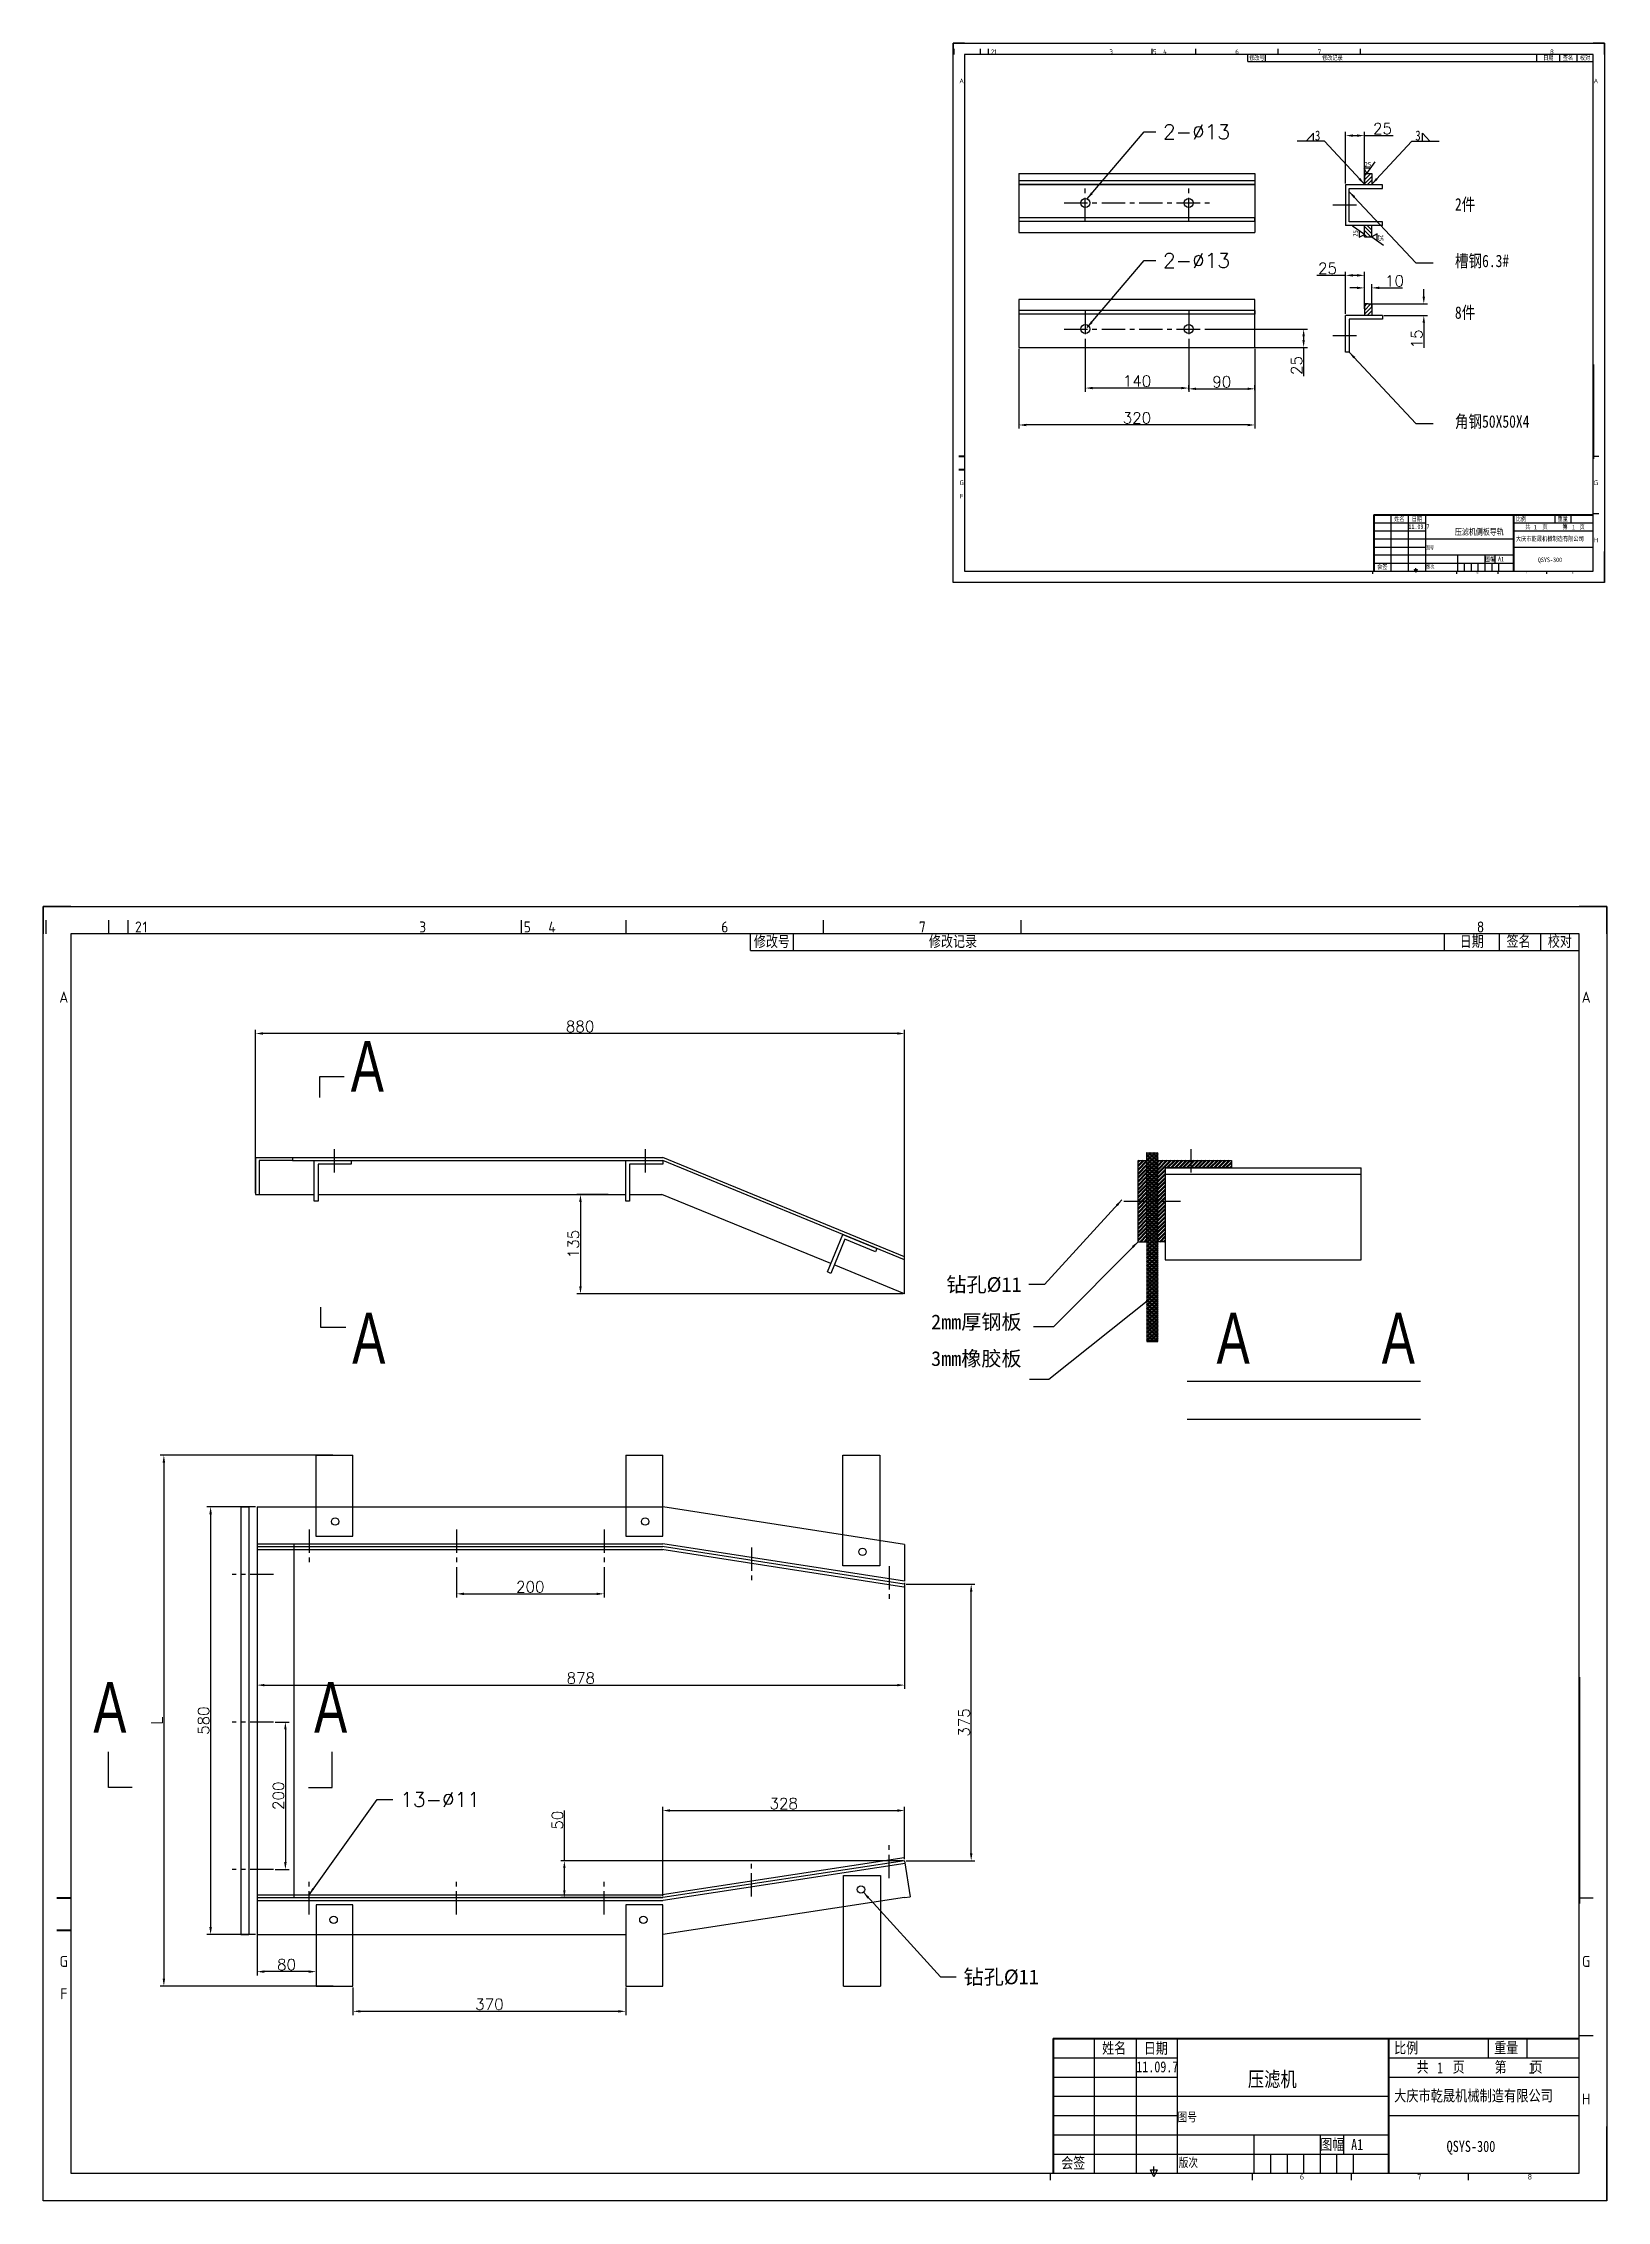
# Model space of a CAD drawing. Header units: inches. Extents: x -166203 to -65610, y -6981 to 11093.
# Drawn here: x -93987 to -91868, y -2690 to 236 of the extents above; entities that cross this region are included whole.
import ezdxf
from ezdxf.enums import TextEntityAlignment as Align

# ---------------------------------------------------------------- set-up
doc = ezdxf.new("R2010")
doc.units = ezdxf.units.IN
doc.header["$MEASUREMENT"] = 0
doc.linetypes.add('CENTERX2', pattern=[101.6, 63.5, -12.7, 12.7, -12.7])
doc.layers.get('0').update_dxf_attribs({"lineweight": 25})
doc.layers.get('Defpoints').update_dxf_attribs({"color": 5})
doc.layers.add('BODY', color=4, linetype='Continuous', lineweight=50)
doc.layers.add('图层2', color=3, linetype='Continuous', lineweight=40)
doc.layers.add('FRAME035', color=2, linetype='Continuous')
doc.layers.add('中心线', color=1, linetype='CENTERX2')
doc.styles.add('ISOCP', font='isocp.shx')
doc.styles.get("Standard").update_dxf_attribs({"font": 'txt.shx', "bigfont": 'whgtxt.shx'})
doc.styles.add('STYLE1', font='SIMFANG.TTF', dxfattribs={"width": 0.8, "height": 4})
doc.styles.add('宋体', font='txt.shx', dxfattribs={"width": 0.7, "bigfont": 'whgtxt.shx'})
doc.dimstyles.get("Standard").update_dxf_attribs({"dimtxt": 15, "dimasz": 10, "dimexe": 5, "dimexo": 2, "dimgap": 2, "dimtad": 1, "dimdec": 0, "dimzin": 0, "dimdsep": 46, "dimtxsty": 'Standard', "dimcen": 0.09, "dimclrd": 4, "dimclre": 4, "dimclrt": 4, "dimadec": 1, "dimazin": 0, "dimtfac": 1, "dimtdec": 0, "dimtofl": 0, "dimtmove": 0, "dimatfit": 3, "dimfxl": 0, "dimtolj": 1, "dimtzin": 0, "dimarcsym": 0})

msp = doc.modelspace()

# ---------------------------------------------------------------- texts
at = {"color": 3, "linetype": 'Continuous', "style": 'ISOCP'}
for s, height, p in [('2', 6.22, (-92700.1, 224.7)), ('1', 6.22, (-92696.4, 224.7)), ('3', 6.22, (-92539.6, 224.7)), ('5', 6.22, (-92480.5, 224.7)), ('4', 6.22, (-92466.5, 224.7)), ('6', 6.22, (-92368.9, 224.7)), ('7', 6.22, (-92257.3, 224.7)), ('8', 6.22, (-91942, 224.7)), ('A', 6.22, (-92742.3, 185)), ('A', 6.22, (-91882.4, 185)), ('G', 6.22, (-91882.4, -359.9)), ('H', 6.22, (-91882.4, -437.6)), ('6', 3.11, (-92042.9, -481.6)), ('7', 3.11, (-91976.7, -481.6)), ('8', 3.11, (-91914.1, -481.6)), ('2', 14.9, (-93858.3, -962.3)), ('1', 14.9, (-93849.2, -962.3)), ('3', 14.9, (-93472.9, -962.3)), ('5', 14.9, (-93331.1, -962.3)), ('4', 14.9, (-93297.5, -962.3)), ('6', 14.9, (-93063.3, -962.3)), ('7', 14.9, (-92795.5, -962.3)), ('8', 14.9, (-92038.8, -962.3)), ('A', 14.9, (-93959.4, -1057.5)), ('A', 14.9, (-91895.6, -1057.5)), ('G', 14.9, (-91895.6, -2365.2)), ('H', 14.9, (-91895.6, -2551.8)), ('6', 7.46, (-92280.9, -2657.3)), ('7', 7.46, (-92121.9, -2657.3)), ('8', 7.46, (-91971.9, -2657.3))]:
    msp.add_text(s, height=height, dxfattribs=at).set_placement(p, align=Align.MIDDLE)
at = {"color": 3, "linetype": 'Continuous', "style": 'STYLE1', "width": 0.8}
for s, height, p in [('修改号', 6.22, (-92352.5, 213.4)), ('修改记录', 6.22, (-92253.6, 213.4)), ('日期', 6.22, (-91953.8, 213.4)), ('签名', 6.22, (-91927.3, 213.5)), ('校对', 6.22, (-91904, 213.5)), ('3', 13.5, (-92263.3, 104.3)), ('3', 13.5, (-92127.3, 104.3)), ('25', 6.74, (-92196, 68.5)), ('2件', 16.86, (-92073.5, 9.3)), ('槽钢6.3#', 16.86, (-92073.5, -67.4)), ('8件', 16.86, (-92073.5, -137.5)), ('角钢50X50X4', 16.86, (-92073.5, -285.2)), ('姓名', 6.22, (-92155.8, -411.9)), ('日期', 6.22, (-92132.2, -412)), ('比例', 6.22, (-91990.8, -411.8)), ('重量', 6.22, (-91934.3, -411.8)), ('11.09.7', 6.22, (-92136.5, -422.5)), ('压滤机侧板导轨', 8.43, (-92073.5, -430.6)), ('大庆市乾晟机械制造有限公司', 6.323, (-91990.9, -438.9)), ('1', 6.22, (-91966.6, -423.1)), ('1', 6.22, (-91914.9, -423.2)), ('图号', 4.98, (-92113.1, -450.3)), ('图幅', 6.22, (-92032.6, -466.4)), ('A1', 6.22, (-92015.1, -466.5)), ('QSYS-300', 6.32, (-91961.2, -467.5)), ('会签', 6.22, (-92178.9, -476.8)), ('版次', 4.98, (-92112.5, -476)), ('修改号', 14.93, (-93023.9, -989.3)), ('修改记录', 14.93, (-92786.6, -989.3)), ('日期', 14.93, (-92067, -989.3)), ('签名', 14.93, (-92003.5, -989)), ('校对', 14.93, (-91947.5, -989.1)), ('姓名', 14.93, (-92551.8, -2490.2)), ('日期', 14.93, (-92495.3, -2490.4)), ('比例', 14.93, (-92155.9, -2489.9)), ('重量', 14.93, (-92020.3, -2489.8)), ('11.09.7', 14.93, (-92505.4, -2515.6)), ('压滤机', 20.23, (-92354.2, -2535)), ('1', 14.9, (-92097.7, -2517)), ('1', 14.9, (-91973.7, -2517.3)), ('大庆市乾晟机械制造有限公司', 15.175, (-92156, -2554.9)), ('图号', 11.94, (-92449.4, -2582.2)), ('图幅', 14.93, (-92256.1, -2620.8)), ('会签', 14.93, (-92607.3, -2645.9)), ('版次', 11.94, (-92447.9, -2644)), ('A1', 14.93, (-92214.2, -2621.1)), ('QSYS-300', 15.17, (-92084.8, -2623.6))]:
    msp.add_text(s, height=height, dxfattribs=at).set_placement(p)
for rotation, p in [(90, (-92205.2, -26.1)), (270, (-92177.3, -23.3))]:
    msp.add_text('25', height=6.74, rotation=rotation, dxfattribs=at).set_placement(p)
at = {"color": 2, "linetype": 'Continuous', "style": 'STYLE1', "width": 0.8}
for height, p in [(6.221, (-91978.1, -422.6)), (14.93, (-92125.4, -2515.9))]:
    msp.add_text('共    页     第    页', height=height, dxfattribs=at).set_placement(p)
at = {"color": 4, "ltscale": 0.5, "char_height": 20}
for s, insert, width, attachment_point in [('\\A1;2-%%c13', (-92469.2, 126.1), 25, 1), ('\\A1;2-%%c13', (-92469.2, -48.5), 25, 1), ('{\\fSimSun|b0|i0|c134|p2;钻孔%%c11}', (-92661, -1437.2), 161.11, 3), ('{\\fSimSun|b0|i0|c134|p2;2mm厚钢板}', (-92661, -1487.9), 159.778, 3), ('{\\fSimSun|b0|i0|c134|p2;3mm橡胶板}', (-92661, -1537.6), 159.778, 3), ('\\A1;13-%%c11', (-93503.3, -2135.5), 25, 1), ('{\\fSimSun|b0|i0|c134|p2;钻孔%%c11}', (-92739.6, -2376.2), 112, 1)]:
    msp.add_mtext(s, dxfattribs=dict(at, insert=insert, width=width, attachment_point=attachment_point))
at = {"ltscale": 0.5, "char_height": 68.837, "width": 728.022, "style": '宋体'}
for insert, attachment_point in [((-93570.4, -1116.8), 1), ((-93568.4, -1554.4), 7), ((-92396.6, -1554.4), 7), ((-92172.7, -1554.4), 7), ((-93919.4, -2055.2), 7), ((-93575.2, -2055.2), 9)]:
    msp.add_mtext('{\\fArial|b0|i0|c0|p32;A}', dxfattribs=dict(at, insert=insert, attachment_point=attachment_point))
at = {"layer": '图层2', "color": 3, "linetype": 'Continuous', "style": 'ISOCP'}
for s, height, p in [('G', 6.22, (-92742.3, -359.9)), ('F', 6.22, (-92742.3, -378.1)), ('G', 14.9, (-93959.4, -2365.2)), ('F', 14.9, (-93959.4, -2409))]:
    msp.add_text(s, height=height, dxfattribs=at).set_placement(p, align=Align.MIDDLE)

# ---------------------------------------------------------------- blocks, each defined once
blk = doc.blocks.new('*D155')
at = {"color": 4, "lineweight": -2, "ltscale": 0.5}
for p, q in [((-92664.6, -178.4), (-92664.6, -286.5)), ((-92344.7, -178.4), (-92344.7, -286.5)), ((-92354.7, -281.5), (-92654.6, -281.5))]:
    blk.add_line(p, q, dxfattribs=at)
at = {"color": 4, "ltscale": 0.5}
for points in [[(-92654.6, -279.9), (-92654.6, -283.2), (-92664.6, -281.5)], [(-92354.7, -279.9), (-92354.7, -283.2), (-92344.7, -281.5)]]:
    blk.add_solid(points, dxfattribs=at)
at = {"layer": 'Defpoints', "color": 0, "ltscale": 0.5}
for p in [(-92664.6, -176.4), (-92344.7, -176.4), (-92664.6, -281.5)]:
    blk.add_point(p, dxfattribs=at)
at = {"color": 4, "ltscale": 0.5, "insert": (-92504.6, -272), "char_height": 15, "attachment_point": 5}
blk.add_mtext('\\A1;320', dxfattribs=at)
blk = doc.blocks.new('*D156')
at = {"color": 4, "lineweight": -2, "ltscale": 0.5}
for p, q in [((-92574.6, -170.4), (-92574.6, -236.4)), ((-92434.4, -170.4), (-92434.4, -236.4)), ((-92444.4, -231.4), (-92564.6, -231.4))]:
    blk.add_line(p, q, dxfattribs=at)
at = {"color": 4, "ltscale": 0.5}
for points in [[(-92564.6, -229.8), (-92564.6, -233.1), (-92574.6, -231.4)], [(-92444.4, -229.8), (-92444.4, -233.1), (-92434.4, -231.4)]]:
    blk.add_solid(points, dxfattribs=at)
at = {"layer": 'Defpoints', "color": 0, "ltscale": 0.5}
for p in [(-92574.6, -168.4), (-92434.4, -168.4), (-92574.6, -231.4)]:
    blk.add_point(p, dxfattribs=at)
at = {"color": 4, "ltscale": 0.5, "insert": (-92504.5, -221.9), "char_height": 15, "attachment_point": 5}
blk.add_mtext('\\A1;140', dxfattribs=at)
blk = doc.blocks.new('*D158')
at = {"color": 4, "lineweight": -2, "ltscale": 0.5}
for p, q in [((-92406.7, -151.4), (-92273.6, -151.4)), ((-92278.6, -161.4), (-92278.6, -166.4)), ((-92406.7, -176.4), (-92273.6, -176.4)), ((-92278.6, -176.4), (-92278.6, -215.4))]:
    blk.add_line(p, q, dxfattribs=at)
at = {"color": 4, "ltscale": 0.5}
for points in [[(-92280.3, -161.4), (-92277, -161.4), (-92278.6, -151.4)], [(-92280.3, -166.4), (-92277, -166.4), (-92278.6, -176.4)]]:
    blk.add_solid(points, dxfattribs=at)
at = {"layer": 'Defpoints', "color": 0, "ltscale": 0.5}
for p in [(-92408.7, -151.4), (-92408.7, -176.4), (-92278.6, -176.4)]:
    blk.add_point(p, dxfattribs=at)
at = {"color": 4, "ltscale": 0.5, "insert": (-92288.1, -200.9), "char_height": 15, "attachment_point": 5, "rotation": 90}
blk.add_mtext('\\A1;25', dxfattribs=at)
blk = doc.blocks.new('*D159')
at = {"color": 4, "lineweight": -2, "ltscale": 0.5}
for p, q in [((-92206.2, -95.6), (-92216.2, -95.6)), ((-92196.2, -120.7), (-92196.2, -90.6)), ((-92186.2, -120.7), (-92186.2, -90.6)), ((-92176.2, -95.6), (-92144.7, -95.6))]:
    blk.add_line(p, q, dxfattribs=at)
at = {"color": 4, "ltscale": 0.5}
for points in [[(-92206.2, -93.9), (-92206.2, -97.2), (-92196.2, -95.6)], [(-92176.2, -93.9), (-92176.2, -97.2), (-92186.2, -95.6)]]:
    blk.add_solid(points, dxfattribs=at)
at = {"layer": 'Defpoints', "color": 0, "ltscale": 0.5}
for p in [(-92186.2, -95.6), (-92196.2, -122.7), (-92186.2, -122.7)]:
    blk.add_point(p, dxfattribs=at)
at = {"color": 4, "ltscale": 0.5, "insert": (-92155.5, -86.1), "char_height": 15, "attachment_point": 5}
blk.add_mtext('\\A1;10', dxfattribs=at)
blk = doc.blocks.new('*D160')
at = {"color": 4, "lineweight": -2, "ltscale": 0.5}
for p, q in [((-92115.7, -107.4), (-92115.7, -97.4)), ((-92191.7, -117.4), (-92110.7, -117.4)), ((-92169.8, -132.9), (-92110.7, -132.9)), ((-92115.7, -142.9), (-92115.7, -176.9))]:
    blk.add_line(p, q, dxfattribs=at)
at = {"color": 4, "ltscale": 0.5}
for points in [[(-92117.4, -107.4), (-92114.1, -107.4), (-92115.7, -117.4)], [(-92117.4, -142.9), (-92114.1, -142.9), (-92115.7, -132.9)]]:
    blk.add_solid(points, dxfattribs=at)
at = {"layer": 'Defpoints', "color": 0, "ltscale": 0.5}
for p in [(-92193.7, -117.4), (-92171.8, -132.9), (-92115.7, -132.9)]:
    blk.add_point(p, dxfattribs=at)
at = {"color": 4, "ltscale": 0.5, "insert": (-92125.2, -164.9), "char_height": 15, "attachment_point": 5, "rotation": 90}
blk.add_mtext('\\A1;15', dxfattribs=at)
blk = doc.blocks.new('*D161')
at = {"color": 4, "lineweight": -2, "ltscale": 0.5}
for p, q in [((-92221.7, -78.6), (-92260.7, -78.6)), ((-92221.7, -130.9), (-92221.7, -73.6)), ((-92206.2, -78.6), (-92211.7, -78.6)), ((-92196.2, -124.1), (-92196.2, -73.6))]:
    blk.add_line(p, q, dxfattribs=at)
at = {"color": 4, "ltscale": 0.5}
for points in [[(-92211.7, -76.9), (-92211.7, -80.3), (-92221.7, -78.6)], [(-92206.2, -76.9), (-92206.2, -80.3), (-92196.2, -78.6)]]:
    blk.add_solid(points, dxfattribs=at)
at = {"layer": 'Defpoints', "color": 0, "ltscale": 0.5}
for p in [(-92221.7, -78.6), (-92221.7, -132.9), (-92196.2, -126.1)]:
    blk.add_point(p, dxfattribs=at)
at = {"color": 4, "ltscale": 0.5, "insert": (-92246.2, -69.1), "char_height": 15, "attachment_point": 5}
blk.add_mtext('\\A1;25', dxfattribs=at)
blk = doc.blocks.new('*D162')
at = {"color": 4, "lineweight": -2, "ltscale": 0.5}
for p, q in [((-92434.4, -234.4), (-92434.4, -227.5)), ((-92424.4, -232.5), (-92354.7, -232.5)), ((-92344.7, -234.4), (-92344.7, -227.5))]:
    blk.add_line(p, q, dxfattribs=at)
at = {"color": 4, "ltscale": 0.5}
for points in [[(-92424.4, -230.8), (-92424.4, -234.1), (-92434.4, -232.5)], [(-92354.7, -230.8), (-92354.7, -234.1), (-92344.7, -232.5)]]:
    blk.add_solid(points, dxfattribs=at)
at = {"layer": 'Defpoints', "color": 0, "ltscale": 0.5}
for p in [(-92344.7, -232.5), (-92434.4, -236.4), (-92344.7, -236.4)]:
    blk.add_point(p, dxfattribs=at)
at = {"color": 4, "ltscale": 0.5, "insert": (-92389.6, -223), "char_height": 15, "attachment_point": 5}
blk.add_mtext('\\A1;90', dxfattribs=at)
blk = doc.blocks.new('*D234')
at = {"color": 4, "lineweight": -2, "ltscale": 0.5}
for p, q in [((-93594.8, -1678.7), (-93828.8, -1678.7)), ((-93823.8, -1688.7), (-93823.8, -2388.7)), ((-93594.4, -2398.7), (-93828.8, -2398.7))]:
    blk.add_line(p, q, dxfattribs=at)
at = {"color": 4, "ltscale": 0.5}
for points in [[(-93825.4, -1688.7), (-93822.1, -1688.7), (-93823.8, -1678.7)], [(-93825.4, -2388.7), (-93822.1, -2388.7), (-93823.8, -2398.7)]]:
    blk.add_solid(points, dxfattribs=at)
at = {"layer": 'Defpoints', "color": 0, "ltscale": 0.5}
for p in [(-93592.8, -1678.7), (-93823.8, -2398.7), (-93592.4, -2398.7)]:
    blk.add_point(p, dxfattribs=at)
at = {"color": 4, "ltscale": 0.5, "insert": (-93833.3, -2038.7), "char_height": 15, "attachment_point": 5, "rotation": 90}
blk.add_mtext('\\A1;L', dxfattribs=at)
blk = doc.blocks.new('*D235')
at = {"color": 4, "lineweight": -2, "ltscale": 0.5}
for p, q in [((-93699.5, -1748.7), (-93765.4, -1748.7)), ((-93760.4, -1758.7), (-93760.4, -2318.7)), ((-93699.5, -2328.7), (-93765.4, -2328.7))]:
    blk.add_line(p, q, dxfattribs=at)
at = {"color": 4, "ltscale": 0.5}
for points in [[(-93762.1, -1758.7), (-93758.7, -1758.7), (-93760.4, -1748.7)], [(-93762.1, -2318.7), (-93758.7, -2318.7), (-93760.4, -2328.7)]]:
    blk.add_solid(points, dxfattribs=at)
at = {"layer": 'Defpoints', "color": 0, "ltscale": 0.5}
for p in [(-93697.5, -1748.7), (-93760.4, -2328.7), (-93697.5, -2328.7)]:
    blk.add_point(p, dxfattribs=at)
at = {"color": 4, "ltscale": 0.5, "insert": (-93769.9, -2038.7), "char_height": 15, "attachment_point": 5, "rotation": 90}
blk.add_mtext('\\A1;580', dxfattribs=at)
blk = doc.blocks.new('*D236')
at = {"color": 4, "lineweight": -2, "ltscale": 0.5}
for p, q in [((-93697.5, -2310.2), (-93697.5, -2384.1)), ((-93617.4, -2310.2), (-93617.4, -2384.1)), ((-93627.4, -2379.1), (-93687.5, -2379.1))]:
    blk.add_line(p, q, dxfattribs=at)
at = {"color": 4, "ltscale": 0.5}
for points in [[(-93687.5, -2377.4), (-93687.5, -2380.8), (-93697.5, -2379.1)], [(-93627.4, -2377.4), (-93627.4, -2380.8), (-93617.4, -2379.1)]]:
    blk.add_solid(points, dxfattribs=at)
at = {"layer": 'Defpoints', "color": 0, "ltscale": 0.5}
for p in [(-93697.5, -2308.2), (-93617.4, -2308.2), (-93697.5, -2379.1)]:
    blk.add_point(p, dxfattribs=at)
at = {"color": 4, "ltscale": 0.5, "insert": (-93657.5, -2369.6), "char_height": 15, "attachment_point": 5}
blk.add_mtext('\\A1;80', dxfattribs=at)
blk = doc.blocks.new('*D237')
at = {"color": 4, "lineweight": -2, "ltscale": 0.5}
for p, q in [((-93567.4, -2400.7), (-93567.4, -2437.9)), ((-93197.5, -2400.7), (-93197.5, -2437.9)), ((-93557.4, -2432.9), (-93207.5, -2432.9))]:
    blk.add_line(p, q, dxfattribs=at)
at = {"color": 4, "ltscale": 0.5}
for points in [[(-93557.4, -2431.3), (-93557.4, -2434.6), (-93567.4, -2432.9)], [(-93207.5, -2431.3), (-93207.5, -2434.6), (-93197.5, -2432.9)]]:
    blk.add_solid(points, dxfattribs=at)
at = {"layer": 'Defpoints', "color": 0, "ltscale": 0.5}
for p in [(-93567.4, -2398.7), (-93197.5, -2398.7), (-93197.5, -2432.9)]:
    blk.add_point(p, dxfattribs=at)
at = {"color": 4, "ltscale": 0.5, "insert": (-93382.5, -2423.4), "char_height": 15, "attachment_point": 5}
blk.add_mtext('\\A1;370', dxfattribs=at)
blk = doc.blocks.new('*D238')
at = {"color": 4, "lineweight": -2, "ltscale": 0.5}
for p, q in [((-93147.5, -2276.7), (-93147.5, -2155.6)), ((-93137.5, -2160.6), (-92829.5, -2160.6)), ((-92819.5, -2226.7), (-92819.5, -2155.6))]:
    blk.add_line(p, q, dxfattribs=at)
at = {"color": 4, "ltscale": 0.5}
for points in [[(-93137.5, -2158.9), (-93137.5, -2162.3), (-93147.5, -2160.6)], [(-92829.5, -2158.9), (-92829.5, -2162.3), (-92819.5, -2160.6)]]:
    blk.add_solid(points, dxfattribs=at)
at = {"layer": 'Defpoints', "color": 0, "ltscale": 0.5}
for p in [(-92819.5, -2160.6), (-92819.5, -2228.7), (-93147.5, -2278.7)]:
    blk.add_point(p, dxfattribs=at)
at = {"color": 4, "ltscale": 0.5, "insert": (-92983.5, -2151.1), "char_height": 15, "attachment_point": 5}
blk.add_mtext('\\A1;328', dxfattribs=at)
blk = doc.blocks.new('*D239')
at = {"color": 4, "lineweight": -2, "ltscale": 0.5}
for p, q in [((-93280.8, -2228.7), (-93280.8, -2160.4)), ((-92821.5, -2228.7), (-93285.8, -2228.7)), ((-93280.8, -2268.7), (-93280.8, -2238.7)), ((-93149.5, -2278.7), (-93285.8, -2278.7))]:
    blk.add_line(p, q, dxfattribs=at)
at = {"color": 4, "ltscale": 0.5}
for points in [[(-93282.5, -2238.7), (-93279.2, -2238.7), (-93280.8, -2228.7)], [(-93282.5, -2268.7), (-93279.2, -2268.7), (-93280.8, -2278.7)]]:
    blk.add_solid(points, dxfattribs=at)
at = {"layer": 'Defpoints', "color": 0, "ltscale": 0.5}
for p in [(-92819.5, -2228.7), (-93280.8, -2278.7), (-93147.5, -2278.7)]:
    blk.add_point(p, dxfattribs=at)
at = {"color": 4, "ltscale": 0.5, "insert": (-93290.3, -2173.7), "char_height": 15, "attachment_point": 5, "rotation": 90}
blk.add_mtext('\\A1;50', dxfattribs=at)
blk = doc.blocks.new('*D240')
at = {"color": 4, "lineweight": -2, "ltscale": 0.5}
for p, q in [((-92819.5, -1851.7), (-92819.5, -1995.5)), ((-93697.5, -1974.1), (-93697.5, -1995.5)), ((-93687.5, -1990.5), (-92829.5, -1990.5))]:
    blk.add_line(p, q, dxfattribs=at)
at = {"color": 4, "ltscale": 0.5}
for points in [[(-93687.5, -1988.9), (-93687.5, -1992.2), (-93697.5, -1990.5)], [(-92829.5, -1988.9), (-92829.5, -1992.2), (-92819.5, -1990.5)]]:
    blk.add_solid(points, dxfattribs=at)
at = {"layer": 'Defpoints', "color": 0, "ltscale": 0.5}
for p in [(-92819.5, -1849.7), (-93697.5, -1972.1), (-92819.5, -1990.5)]:
    blk.add_point(p, dxfattribs=at)
at = {"color": 4, "ltscale": 0.5, "insert": (-93258.5, -1981), "char_height": 15, "attachment_point": 5}
blk.add_mtext('\\A1;878', dxfattribs=at)
blk = doc.blocks.new('*D241')
at = {"color": 4, "lineweight": -2, "ltscale": 0.5}
for p, q in [((-93221.4, -1325.1), (-93264, -1325.1)), ((-93259, -1335.1), (-93259, -1449.7)), ((-92821.5, -1459.7), (-93264, -1459.7))]:
    blk.add_line(p, q, dxfattribs=at)
at = {"color": 4, "ltscale": 0.5}
for points in [[(-93260.7, -1335.1), (-93257.3, -1335.1), (-93259, -1325.1)], [(-93260.7, -1449.7), (-93257.3, -1449.7), (-93259, -1459.7)]]:
    blk.add_solid(points, dxfattribs=at)
at = {"layer": 'Defpoints', "color": 0, "ltscale": 0.5}
for p in [(-93219.4, -1325.1), (-93259, -1459.7), (-92819.5, -1459.7)]:
    blk.add_point(p, dxfattribs=at)
at = {"color": 4, "ltscale": 0.5, "insert": (-93268.5, -1392.4), "char_height": 15, "attachment_point": 5, "rotation": 90}
blk.add_mtext('\\A1;135', dxfattribs=at)
blk = doc.blocks.new('*D242')
at = {"color": 4, "lineweight": -2, "ltscale": 0.5}
for p, q in [((-93699.5, -1323.1), (-93699.5, -1101.8)), ((-92829.5, -1106.8), (-93689.5, -1106.8)), ((-92819.5, -1432.7), (-92819.5, -1101.8))]:
    blk.add_line(p, q, dxfattribs=at)
at = {"color": 4, "ltscale": 0.5}
for points in [[(-93689.5, -1105.1), (-93689.5, -1108.4), (-93699.5, -1106.8)], [(-92829.5, -1105.1), (-92829.5, -1108.4), (-92819.5, -1106.8)]]:
    blk.add_solid(points, dxfattribs=at)
at = {"layer": 'Defpoints', "color": 0, "ltscale": 0.5}
for p in [(-93699.5, -1106.8), (-93699.5, -1325.1), (-92819.5, -1434.7)]:
    blk.add_point(p, dxfattribs=at)
at = {"color": 4, "ltscale": 0.5, "insert": (-93259.5, -1097.3), "char_height": 15, "attachment_point": 5}
blk.add_mtext('\\A1;880', dxfattribs=at)
blk = doc.blocks.new('*D243')
at = {"color": 4, "lineweight": -2, "ltscale": 0.5}
for p, q in [((-93427, -1830.5), (-93427, -1871.7)), ((-93227, -1830.5), (-93227, -1871.7)), ((-93417, -1866.7), (-93237, -1866.7))]:
    blk.add_line(p, q, dxfattribs=at)
at = {"color": 4, "ltscale": 0.5}
for points in [[(-93417, -1865.1), (-93417, -1868.4), (-93427, -1866.7)], [(-93237, -1865.1), (-93237, -1868.4), (-93227, -1866.7)]]:
    blk.add_solid(points, dxfattribs=at)
at = {"layer": 'Defpoints', "color": 0, "ltscale": 0.5}
for p in [(-93427, -1828.5), (-93227, -1828.5), (-93227, -1866.7)]:
    blk.add_point(p, dxfattribs=at)
at = {"color": 4, "ltscale": 0.5, "insert": (-93327, -1857.2), "char_height": 15, "attachment_point": 5}
blk.add_mtext('\\A1;200', dxfattribs=at)
blk = doc.blocks.new('*D244')
at = {"color": 4, "lineweight": -2, "ltscale": 0.5}
for p, q in [((-93673.1, -2040.6), (-93654, -2040.6)), ((-93659, -2050.6), (-93659, -2230.6)), ((-93673.1, -2240.6), (-93654, -2240.6))]:
    blk.add_line(p, q, dxfattribs=at)
at = {"color": 4, "ltscale": 0.5}
for points in [[(-93660.7, -2050.6), (-93657.3, -2050.6), (-93659, -2040.6)], [(-93660.7, -2230.6), (-93657.3, -2230.6), (-93659, -2240.6)]]:
    blk.add_solid(points, dxfattribs=at)
at = {"layer": 'Defpoints', "color": 0, "ltscale": 0.5}
for p in [(-93675.1, -2040.6), (-93675.1, -2240.6), (-93659, -2240.6)]:
    blk.add_point(p, dxfattribs=at)
at = {"color": 4, "ltscale": 0.5, "insert": (-93668.5, -2140.6), "char_height": 15, "attachment_point": 5, "rotation": 90}
blk.add_mtext('\\A1;200', dxfattribs=at)
blk = doc.blocks.new('*D274')
at = {"layer": 'Defpoints', "color": 0, "ltscale": 0.5}
for p in [(-92196.2, 110.9), (-92221.7, 44.1), (-92196.2, 44.1)]:
    blk.add_point(p, dxfattribs=at)
at = {"layer": '图层2', "color": 4, "lineweight": -2, "ltscale": 0.5}
for p, q in [((-92221.7, 46.1), (-92221.7, 115.9)), ((-92211.7, 110.9), (-92206.2, 110.9)), ((-92196.2, 46.1), (-92196.2, 115.9)), ((-92196.2, 110.9), (-92157.2, 110.9))]:
    blk.add_line(p, q, dxfattribs=at)
at = {"layer": '图层2', "color": 4, "ltscale": 0.5}
for points in [[(-92211.7, 112.6), (-92211.7, 109.3), (-92221.7, 110.9)], [(-92206.2, 112.6), (-92206.2, 109.3), (-92196.2, 110.9)]]:
    blk.add_solid(points, dxfattribs=at)
at = {"layer": '图层2', "color": 4, "ltscale": 0.5, "insert": (-92171.7, 120.4), "char_height": 15, "attachment_point": 5}
blk.add_mtext('\\A1;25', dxfattribs=at)
blk = doc.blocks.new('*D279')
at = {"layer": 'Defpoints', "color": 0, "ltscale": 0.5}
for p in [(-92819.5, -1853.7), (-92729.3, -1853.7), (-92819.5, -2228.7)]:
    blk.add_point(p, dxfattribs=at)
at = {"layer": '图层2', "color": 4, "lineweight": -2, "ltscale": 0.5}
for p, q in [((-92817.5, -1853.7), (-92724.3, -1853.7)), ((-92729.3, -2218.7), (-92729.3, -1863.7)), ((-92817.5, -2228.7), (-92724.3, -2228.7))]:
    blk.add_line(p, q, dxfattribs=at)
at = {"layer": '图层2', "color": 4, "ltscale": 0.5}
for points in [[(-92731, -1863.7), (-92727.6, -1863.7), (-92729.3, -1853.7)], [(-92731, -2218.7), (-92727.6, -2218.7), (-92729.3, -2228.7)]]:
    blk.add_solid(points, dxfattribs=at)
at = {"layer": '图层2', "color": 4, "ltscale": 0.5, "insert": (-92738.8, -2041.2), "char_height": 15, "attachment_point": 5, "rotation": 90}
blk.add_mtext('\\A1;375', dxfattribs=at)

# ---------------------------------------------------------------- dimensions: what is measured, and where the dimension line sits
at = {"ltscale": 0.5}
for base, p1, p2, picture, middle in [((-92221.6715, -78.588), (-92196.243, -126.0964), (-92221.6715, -132.9086), '*D161', (-92246.1715, -69.088)), ((-92186.2, -95.6), (-92196.2, -122.7), (-92186.2, -122.7), '*D159', (-92155.5, -86.1)), ((-92574.6, -231.4), (-92434.4, -168.4), (-92574.6, -168.4), '*D156', (-92504.5, -221.9)), ((-92664.6, -281.5), (-92344.7, -176.4), (-92664.6, -176.4), '*D155', (-92504.6, -272)), ((-92344.7, -232.5), (-92434.4, -236.4), (-92344.7, -236.4), '*D162', (-92389.6, -223)), ((-93699.5, -1106.8), (-92819.5, -1434.7), (-93699.5, -1325.1), '*D242', (-93259.5, -1097.3)), ((-93227, -1866.7), (-93427, -1828.5), (-93227, -1828.5), '*D243', (-93327, -1857.2)), ((-92819.5, -1990.5), (-93697.5, -1972.1), (-92819.5, -1849.7), '*D240', (-93258.5, -1981)), ((-92819.5, -2160.6), (-93147.5, -2278.7), (-92819.5, -2228.7), '*D238', (-92983.5, -2151.1)), ((-93697.5, -2379.1), (-93617.4, -2308.2), (-93697.5, -2308.2), '*D236', (-93657.5, -2369.6)), ((-93197.5, -2432.9), (-93567.4, -2398.7), (-93197.5, -2398.7), '*D237', (-93382.5, -2423.4))]:
    dim = msp.add_linear_dim(base=base, p1=p1, p2=p2, dimstyle='Standard', dxfattribs=at)
    dim.commit()
    dim.dimension.update_dxf_attribs({"geometry": picture, "text_midpoint": middle})
for base, p1, p2, picture, middle in [((-92115.71693, -132.9086041), (-92193.7430257, -117.4086041), (-92171.8208021, -132.9086041), '*D160', (-92125.21693, -164.9086041)), ((-92278.6, -176.4), (-92408.7, -151.4), (-92408.7, -176.4), '*D158', (-92288.1, -200.9)), ((-93259, -1459.7), (-93219.4, -1325.1), (-92819.5, -1459.7), '*D241', (-93268.5, -1392.4)), ((-93760.4, -2328.7), (-93697.5, -1748.7), (-93697.5, -2328.7), '*D235', (-93769.9, -2038.7)), ((-93659, -2240.6), (-93675.1, -2040.6), (-93675.1, -2240.6), '*D244', (-93668.5, -2140.6))]:
    dim = msp.add_linear_dim(base=base, p1=p1, p2=p2, angle=90, dimstyle='Standard', dxfattribs=at)
    dim.commit()
    dim.dimension.update_dxf_attribs({"geometry": picture, "text_midpoint": middle})
dim = msp.add_linear_dim(base=(-93823.8, -2398.7), p1=(-93592.8, -1678.7), p2=(-93592.4, -2398.7), angle=90, text='L', dimstyle='Standard', dxfattribs=at)
dim.commit()
dim.dimension.update_dxf_attribs({"geometry": '*D234', "text_midpoint": (-93833.3, -2038.7)})
dim = msp.add_linear_dim(base=(-93280.8, -2278.7), p1=(-92819.5, -2228.7), p2=(-93147.5, -2278.7), angle=90, dimstyle='Standard', dxfattribs=at)
dim.commit()
dim.dimension.update_dxf_attribs({"geometry": '*D239', "text_midpoint": (-93280.8, -2173.7), "dimtype": 160})
at = {"layer": '图层2', "ltscale": 0.5}
dim = msp.add_linear_dim(base=(-92196.243, 110.9225), p1=(-92221.6715, 44.0914), p2=(-92196.243, 44.0914), dimstyle='Standard', dxfattribs=at)
dim.commit()
dim.dimension.update_dxf_attribs({"geometry": '*D274', "text_midpoint": (-92171.743, 120.4225)})
dim = msp.add_linear_dim(base=(-92729.3, -1853.7), p1=(-92819.5, -2228.7), p2=(-92819.5, -1853.7), angle=90, dimstyle='Standard', dxfattribs=at)
dim.commit()
dim.dimension.update_dxf_attribs({"geometry": '*D279', "text_midpoint": (-92738.8, -2041.2)})

# ---------------------------------------------------------------- hatches: boundary and pattern name
at = {"ltscale": 0.5}
h = msp.add_hatch(dxfattribs=at)
h.set_pattern_fill('ANSI31', color=256, scale=30, style=0)
h.set_pattern_definition([(45, (-608.1716, -4987.1667), (-2.65165043, 2.65165043), [])])
h.paths.add_polyline_path([(-92191.2, 59.6), (-92196.2, 59.6), (-92196.2, 44.1), (-92191.2, 44.1)])
h.paths.add_polyline_path([(-92186.2, 59.6), (-92191.2, 59.6), (-92191.2, 44.1), (-92186.2, 44.1)])
h = msp.add_hatch(dxfattribs=at)
h.set_pattern_fill('ANSI31', color=256, scale=30, style=0)
h.set_pattern_definition([(315, (-608.1716, 5020.3494), (-2.65165043, -2.65165043), [])])
h.paths.add_polyline_path([(-92191.2, -26.4), (-92196.2, -26.4), (-92196.2, -10.9), (-92191.2, -10.9)])
h.paths.add_polyline_path([(-92186.2, -26.4), (-92191.2, -26.4), (-92191.2, -10.9), (-92186.2, -10.9)])
h = msp.add_hatch(dxfattribs=at)
h.set_pattern_fill('ANSI31', color=256, scale=30, style=0)
h.set_pattern_definition([(45, (-608.1716, -5164.1667), (-2.65165043, 2.65165043), [])])
h.paths.add_polyline_path([(-92196.2, -132.9), (-92191.2, -132.9), (-92191.2, -117.4), (-92196.2, -117.4)])
h.paths.add_polyline_path([(-92191.2, -132.9), (-92186.2, -132.9), (-92186.2, -117.4), (-92191.2, -117.4)])
at = {"layer": 'BODY', "ltscale": 0.5}
h = msp.add_hatch(dxfattribs=at)
h.set_pattern_fill('ANSI31', color=256, scale=30, style=0)
h.paths.add_polyline_path([(-92491, -1279.1), (-92503.1, -1279.1), (-92503.1, -1334.1), (-92491, -1334.1)])
h.paths.add_polyline_path([(-92491, -1334.1), (-92503.1, -1334.1), (-92503.1, -1389.1), (-92491, -1389.1)])
h.paths.add_polyline_path([(-92466.5, -1334.1), (-92476.5, -1334.1), (-92476.5, -1389.1), (-92466.5, -1389.1)])
h.paths.add_polyline_path([(-92466.5, -1289.1), (-92431.1, -1289.1), (-92431.1, -1279.1), (-92476.5, -1279.1), (-92476.5, -1334.1), (-92466.5, -1334.1)])
h.paths.add_polyline_path([(-92376.5, -1279.1), (-92431.1, -1279.1), (-92431.1, -1289.1), (-92376.5, -1289.1)])
h = msp.add_hatch(dxfattribs=at)
h.set_pattern_fill('ANSI37', color=256, scale=30, style=0)
h.paths.add_polyline_path([(-92476.5, -1334.1), (-92491, -1334.1), (-92491, -1389.1), (-92491, -1524.4), (-92476.5, -1524.4)])
h.paths.add_polyline_path([(-92476.5, -1268.5), (-92491, -1268.5), (-92491, -1279.1), (-92491, -1334.1), (-92476.5, -1334.1)])

# ---------------------------------------------------------------- linework, layer by layer
at = {"color": 3, "linetype": 'Continuous'}
for p, q in [((-92753.9, 236.3), (-92753.9, 220.8)), ((-92738.4, 236.3), (-92753.9, 236.3)), ((-91870.7, 236.3), (-91886.2, 236.3)), ((-91870.7, 220.8), (-91870.7, 236.3)), ((-92752.2, 220.8), (-92752.2, 228.5)), ((-92716.8, 220.8), (-92716.8, 228.5)), ((-92706, 220.8), (-92706, 228.5)), ((-92483.8, 220.8), (-92483.8, 228.5)), ((-92424.7, 220.8), (-92424.7, 228.5)), ((-92313.1, 220.8), (-92313.1, 228.5)), ((-92201.5, 220.8), (-92201.5, 228.5)), ((-91878.5, -324.1), (-91886.2, -324.1)), ((-92160, -479.6), (-92160, -403.4)), ((-92136.5, -479.6), (-92136.5, -403.4)), ((-91937.6, -414.3), (-91937.6, -403.4)), ((-91915.8, -414.3), (-91915.8, -403.4)), ((-91878.5, -401.9), (-91886.2, -401.9)), ((-92183.4, -414.3), (-92113.1, -414.3)), ((-92183.4, -425.2), (-92113.1, -425.2)), ((-92183.4, -436.1), (-92113.1, -436.1)), ((-91994.1, -414.3), (-91886.2, -414.3)), ((-91994.1, -425.2), (-91886.2, -425.2)), ((-92183.4, -447), (-92113.1, -447)), ((-92183.4, -457.8), (-92113.1, -457.8)), ((-92069.8, -479.6), (-92069.8, -457.8)), ((-92032.5, -479.6), (-92032.5, -457.8)), ((-92019.4, -457.8), (-92019.4, -468.7)), ((-92185, -483.5), (-92185, -479.6)), ((-92183.4, -468.7), (-91994.1, -468.7)), ((-92126.6, -481.6), (-92128.5, -477.7)), ((-92128.5, -477.7), (-92124.6, -477.7)), ((-92126.6, -479.6), (-92126.6, -475.7)), ((-92124.6, -477.7), (-92126.6, -481.6)), ((-92070.8, -483.5), (-92070.8, -479.6)), ((-92060.5, -479.6), (-92060.5, -468.7)), ((-92051.2, -479.6), (-92051.2, -468.7)), ((-92041.8, -479.6), (-92041.8, -468.7)), ((-92023.2, -479.6), (-92023.2, -468.7)), ((-92015, -483.5), (-92015, -479.6)), ((-92013.8, -479.6), (-92013.8, -468.7)), ((-91948.8, -483.5), (-91948.8, -479.6)), ((-91870.7, -495.2), (-91886.2, -495.2)), ((-91870.7, -495.2), (-91870.7, -479.6)), ((-93987.4, -934.4), (-93987.4, -971.7)), ((-93950.1, -934.4), (-93987.4, -934.4)), ((-91867.6, -934.4), (-91904.9, -934.4)), ((-91867.6, -971.7), (-91867.6, -934.4)), ((-93983.1, -971.7), (-93983.1, -953)), ((-93898.2, -971.7), (-93898.2, -953)), ((-93872.2, -971.7), (-93872.2, -953)), ((-93339, -971.7), (-93339, -953)), ((-93197.2, -971.7), (-93197.2, -953)), ((-92929.4, -971.7), (-92929.4, -953)), ((-92661.6, -971.7), (-92661.6, -953)), ((-91886.2, -2279.4), (-91904.9, -2279.4)), ((-92562, -2652.6), (-92562, -2469.7)), ((-92505.4, -2652.6), (-92505.4, -2469.7)), ((-92028.1, -2495.8), (-92028.1, -2469.7)), ((-91975.8, -2495.8), (-91975.8, -2469.7)), ((-91886.2, -2466), (-91904.9, -2466)), ((-92618, -2495.8), (-92449.4, -2495.8)), ((-92163.7, -2495.8), (-91904.9, -2495.8)), ((-92618, -2522), (-92449.4, -2522)), ((-92163.7, -2522), (-91904.9, -2522)), ((-92618, -2548.1), (-92449.4, -2548.1)), ((-92618, -2574.2), (-92449.4, -2574.2)), ((-92618, -2600.4), (-92449.4, -2600.4)), ((-92345.5, -2652.6), (-92345.5, -2600.4)), ((-92255.9, -2652.6), (-92255.9, -2600.4)), ((-92224.5, -2600.4), (-92224.5, -2626.5)), ((-92618, -2626.5), (-92163.7, -2626.5)), ((-92323.1, -2652.6), (-92323.1, -2626.5)), ((-92300.7, -2652.6), (-92300.7, -2626.5)), ((-92278.3, -2652.6), (-92278.3, -2626.5)), ((-92233.5, -2652.6), (-92233.5, -2626.5)), ((-92211.1, -2652.6), (-92211.1, -2626.5)), ((-92622, -2661.9), (-92622, -2652.6)), ((-92481.7, -2657.3), (-92486.4, -2647.9)), ((-92486.4, -2647.9), (-92477.1, -2647.9)), ((-92481.7, -2652.6), (-92481.7, -2643.3)), ((-92477.1, -2647.9), (-92481.7, -2657.3)), ((-92347.8, -2661.9), (-92347.8, -2652.6)), ((-92213.9, -2661.9), (-92213.9, -2652.6)), ((-92055, -2661.9), (-92055, -2652.6)), ((-91867.6, -2689.9), (-91867.6, -2652.6)), ((-91867.6, -2689.9), (-91904.9, -2689.9))]:
    msp.add_line(p, q, dxfattribs=at)
at = {"color": 2, "linetype": 'Continuous'}
for p, q in [((-91886.2, 220.8), (-92738.4, 220.8)), ((-92738.4, 220.8), (-92738.4, -479.6)), ((-92354.3, 211.4), (-92354.3, 220.8)), ((-92354.3, 211.4), (-91886.2, 211.4)), ((-92330.1, 211.4), (-92330.1, 220.8)), ((-91962.5, 211.4), (-91962.5, 220.8)), ((-91931.4, 211.4), (-91931.4, 220.8)), ((-91908, 211.4), (-91908, 220.8)), ((-91886.2, -479.6), (-91886.2, 220.8)), ((-92183.4, -403.4), (-91886.2, -403.4)), ((-92113.1, -479.6), (-92113.1, -403.4)), ((-92113.1, -436.1), (-91994.1, -436.1)), ((-92113.1, -457.8), (-91994.1, -457.8)), ((-91994.1, -447), (-91886.2, -447)), ((-91870.7, -495.2), (-91870.7, -453.3)), ((-92738.4, -479.6), (-91886.2, -479.6)), ((-91904.9, -971.7), (-93950.1, -971.7)), ((-93950.1, -971.7), (-93950.1, -2652.6)), ((-93028.3, -994.1), (-93028.3, -971.7)), ((-93028.3, -994.1), (-91904.9, -994.1)), ((-92970.1, -994.1), (-92970.1, -971.7)), ((-92087.8, -994.1), (-92087.8, -971.7)), ((-92013.2, -994.1), (-92013.2, -971.7)), ((-91957.2, -994.1), (-91957.2, -971.7)), ((-91904.9, -2652.6), (-91904.9, -971.7)), ((-92618, -2469.7), (-91904.9, -2469.7)), ((-92449.4, -2652.6), (-92449.4, -2469.7)), ((-92449.4, -2548.1), (-92163.7, -2548.1)), ((-92163.7, -2574.2), (-91904.9, -2574.2)), ((-92449.4, -2600.4), (-92163.7, -2600.4)), ((-91867.6, -2689.9), (-91867.6, -2589.3)), ((-93950.1, -2652.6), (-91904.9, -2652.6))]:
    msp.add_line(p, q, dxfattribs=at)
at = {"ltscale": 0.5}
for p, q in [((-92265.2, 114.2), (-92275.1, 103.2)), ((-92265.2, 103.2), (-92265.2, 114.2)), ((-92117.3, 103.2), (-92117.3, 114.2)), ((-92117.3, 114.2), (-92107.4, 103.2)), ((-92664.6, 59.6), (-92344.7, 59.6)), ((-92664.6, 59.6), (-92664.6, -20.4)), ((-92344.7, 59.6), (-92344.7, -20.4)), ((-92187.9, 66.7), (-92196.8, 66.7)), ((-92196.8, 66.7), (-92192.9, 59.6)), ((-92196.2, 59.6), (-92196.2, 44.1)), ((-92196.2, 59.6), (-92186.2, 59.6)), ((-92192.9, 59.6), (-92181.8, 75.5)), ((-92186.2, 59.6), (-92186.2, 44.1)), ((-92344.7, 49.6), (-92664.6, 49.6)), ((-92664.6, 44.6), (-92344.7, 44.6)), ((-92344.7, 44.6), (-92664.6, 44.6)), ((-92171.7, 44.1), (-92221.7, 44.1)), ((-92173.8, 44.1), (-92221.7, 44.1)), ((-92171.8, 44.1), (-92221.7, 44.1)), ((-92221.7, 44.1), (-92221.7, -10.9)), ((-92216.7, -5.9), (-92216.7, 39.1)), ((-92216.7, 39.1), (-92171.7, 39.1)), ((-92171.7, 39.1), (-92171.7, 44.1)), ((-92344.7, -0.4), (-92664.6, -0.4)), ((-92344.7, -5.4), (-92664.6, -5.4)), ((-92664.6, -20.4), (-92344.7, -20.4)), ((-92344.7, -5.4), (-92344.7, -0.4)), ((-92173.8, -10.9), (-92221.7, -10.9)), ((-92171.8, -10.9), (-92221.7, -10.9)), ((-92171.8, -5.9), (-92216.7, -5.9)), ((-92196.2, -23), (-92212.2, -11.9)), ((-92203.4, -18.1), (-92203.4, -27)), ((-92203.4, -27), (-92196.2, -23)), ((-92196.2, -26.4), (-92196.2, -10.9)), ((-92196.2, -26.4), (-92186.2, -26.4)), ((-92186.2, -26.4), (-92186.2, -10.9)), ((-92179.1, -22.5), (-92186.2, -26.4)), ((-92186.2, -26.4), (-92170.3, -37.5)), ((-92179.1, -31.4), (-92179.1, -22.5)), ((-92171.8, -10.9), (-92171.8, -5.9)), ((-92344.7, -111.4), (-92664.6, -111.4)), ((-92664.6, -111.4), (-92664.6, -131.4)), ((-92344.7, -176.4), (-92344.7, -111.4)), ((-92344.7, -126.4), (-92664.6, -126.4)), ((-92664.6, -126.4), (-92664.6, -176.4)), ((-92344.7, -131.4), (-92664.6, -131.4)), ((-92344.7, -126.4), (-92344.7, -131.4)), ((-92171.8, -132.9), (-92221.7, -132.9)), ((-92221.7, -182.9), (-92221.7, -132.9)), ((-92171.8, -137.9), (-92216.7, -137.9)), ((-92216.7, -137.9), (-92216.7, -182.9)), ((-92191.2, -117.4), (-92196.2, -117.4)), ((-92196.2, -117.4), (-92196.2, -132.9)), ((-92191.2, -117.4), (-92186.2, -117.4)), ((-92186.2, -117.4), (-92186.2, -132.9)), ((-92171.8, -132.9), (-92171.8, -137.9)), ((-92664.6, -176.4), (-92344.7, -176.4)), ((-92216.7, -182.9), (-92221.7, -182.9)), ((-93579.2, -1165.6), (-93612.8, -1165.6)), ((-93612.8, -1165.6), (-93612.8, -1193.4)), ((-93699.5, -1275.1), (-93699.5, -1325.1)), ((-93699.5, -1275.1), (-93649.5, -1275.1)), ((-93649.5, -1279.1), (-93694.5, -1279.1)), ((-93694.5, -1279.1), (-93694.5, -1325.1)), ((-93649.5, -1275.1), (-93649.5, -1279.1)), ((-93619.8, -1334.1), (-93619.8, -1279.1)), ((-93619.8, -1279.1), (-93569.8, -1279.1)), ((-93569.8, -1284.1), (-93614.8, -1284.1)), ((-93614.8, -1284.1), (-93614.8, -1334.1)), ((-93569.8, -1279.1), (-93569.8, -1284.1)), ((-93197.5, -1334.1), (-93197.5, -1279.1)), ((-93197.5, -1279.1), (-93147.5, -1279.1)), ((-93147.5, -1284.1), (-93192.5, -1284.1)), ((-93192.5, -1284.1), (-93192.5, -1334.1)), ((-93147.5, -1279.1), (-93147.5, -1284.1)), ((-92503.1, -1389.1), (-92503.1, -1279.1)), ((-92503.1, -1279.1), (-92491, -1279.1)), ((-92491, -1279.1), (-92491, -1268.5)), ((-92491, -1268.5), (-92476.5, -1268.5)), ((-92491, -1389.1), (-92491, -1279.1)), ((-92476.5, -1524.4), (-92476.5, -1268.5)), ((-92476.5, -1279.1), (-92376.5, -1279.1)), ((-92376.5, -1279.1), (-92376.5, -1289.1)), ((-92376.5, -1289.1), (-92466.5, -1289.1)), ((-92466.5, -1289.1), (-92466.5, -1389.1)), ((-92466.5, -1289.1), (-92200.8, -1289.1)), ((-92466.5, -1297.7), (-92200.8, -1297.7)), ((-92200.8, -1413.8), (-92200.8, -1289.1)), ((-93614.8, -1334.1), (-93619.8, -1334.1)), ((-93192.5, -1334.1), (-93197.5, -1334.1)), ((-92924.2, -1430.2), (-92903.2, -1379.4)), ((-92900.5, -1385.9), (-92919.6, -1432.1)), ((-92903.2, -1379.4), (-92857, -1398.5)), ((-92858.9, -1403.1), (-92900.5, -1385.9)), ((-92857, -1398.5), (-92858.9, -1403.1)), ((-92503.1, -1389.1), (-92491, -1389.1)), ((-92491, -1389.1), (-92491, -1524.4)), ((-92466.5, -1389.1), (-92476.5, -1389.1)), ((-92466.5, -1389.1), (-92466.5, -1413.8)), ((-92919.6, -1432.1), (-92924.2, -1430.2)), ((-92466.5, -1413.8), (-92200.8, -1413.8)), ((-93610.8, -1505.6), (-93610.8, -1477.8)), ((-93577.2, -1505.6), (-93610.8, -1505.6)), ((-92491, -1524.4), (-92476.5, -1524.4)), ((-92436.7, -1578.2), (-92120.1, -1578.2)), ((-92436.7, -1630), (-92120.1, -1630)), ((-93617.8, -1678.7), (-93567.8, -1678.7)), ((-93197.5, -1678.7), (-93147.5, -1678.7)), ((-92903.2, -1678.7), (-92853.2, -1678.7)), ((-93719.6, -1748.7), (-93719.6, -2328.7)), ((-93719.6, -1748.7), (-93708.6, -1748.7)), ((-93708.6, -1748.7), (-93708.6, -2328.7)), ((-93697.5, -1748.7), (-93697.5, -2328.7)), ((-93647.5, -1798.7), (-93647.5, -2278.7)), ((-93898.9, -2129.2), (-93898.9, -2081.2)), ((-93595.7, -2129.2), (-93595.7, -2081.2)), ((-93866.9, -2129.2), (-93898.9, -2129.2)), ((-93627.7, -2129.2), (-93595.7, -2129.2)), ((-93697.5, -2278.7), (-93697.5, -2328.7)), ((-93719.6, -2328.7), (-93708.6, -2328.7)), ((-93697.5, -2328.7), (-93197.5, -2328.7)), ((-93617.4, -2398.7), (-93567.4, -2398.7)), ((-93197.5, -2398.7), (-93147.5, -2398.7)), ((-92902.2, -2398.7), (-92852.2, -2398.7))]:
    msp.add_line(p, q, dxfattribs=at)
at = {"ltscale": 2}
for p, q in [((-93699.5, -1275.1), (-93147.5, -1275.1)), ((-93649.5, -1279.1), (-93147.5, -1279.1)), ((-92819.5, -1409.7), (-93147.5, -1275.1)), ((-92819.5, -1413.7), (-93147.5, -1279.1)), ((-93699.5, -1325.1), (-93619.8, -1325.1)), ((-93614.8, -1325.1), (-93197.5, -1325.1)), ((-93192.5, -1325.1), (-93148.5, -1325.1)), ((-92919.5, -1418.8), (-93148.5, -1325.1)), ((-92819.5, -1459.7), (-92914.9, -1420.7)), ((-92819.5, -1459.7), (-92819.5, -1409.7)), ((-93617.8, -1678.7), (-93617.8, -1788.7)), ((-93567.8, -1788.7), (-93567.8, -1678.7)), ((-93197.5, -1678.7), (-93197.5, -1788.7)), ((-93147.5, -1788.7), (-93147.5, -1678.7)), ((-92903.2, -1828.7), (-92903.2, -1678.7)), ((-92853.2, -1678.7), (-92853.2, -1828.7)), ((-93697.5, -1748.7), (-93147.5, -1748.7)), ((-92819.5, -1799.7), (-93147.5, -1748.7)), ((-93697.5, -1798.7), (-93147.5, -1798.7)), ((-93697.5, -1802.7), (-93147.5, -1802.7)), ((-93697.5, -1806.7), (-93147.5, -1806.7)), ((-93617.8, -1788.7), (-93567.8, -1788.7)), ((-93197.5, -1788.7), (-93147.5, -1788.7)), ((-92820.7, -1857.6), (-93148.7, -1806.6)), ((-92820.1, -1853.6), (-93148.1, -1802.6)), ((-92819.5, -1849.7), (-93147.5, -1798.7)), ((-92819.5, -1799.7), (-92819.5, -1849.7)), ((-92853.2, -1828.7), (-92903.2, -1828.7)), ((-92820.1, -2224.7), (-93148.1, -2274.7)), ((-92819.5, -2228.7), (-93147.5, -2278.7)), ((-92818.9, -2232.6), (-93146.9, -2282.6)), ((-92902.2, -2398.7), (-92902.2, -2248.7)), ((-92902.2, -2248.7), (-92852.2, -2248.7)), ((-92852.2, -2248.7), (-92852.2, -2398.7)), ((-92819.5, -2228.7), (-92812.1, -2277.6)), ((-93697.5, -2274.7), (-93147.5, -2274.7)), ((-93697.5, -2278.7), (-93147.5, -2278.7)), ((-93697.5, -2278.7), (-93147.5, -2278.7)), ((-92819.5, -2278.7), (-93147.5, -2328.7)), ((-92819.5, -2278.7), (-92812.1, -2277.6)), ((-93697.5, -2282.7), (-93147.5, -2282.7)), ((-93567.4, -2288.7), (-93617.4, -2288.7)), ((-93617.4, -2288.7), (-93617.4, -2398.7)), ((-93567.4, -2398.7), (-93567.4, -2288.7)), ((-93147.5, -2288.7), (-93197.5, -2288.7)), ((-93197.5, -2288.7), (-93197.5, -2398.7)), ((-93147.5, -2398.7), (-93147.5, -2288.7))]:
    msp.add_line(p, q, dxfattribs=at)
at = {"ltscale": 0.5}
for centre in [(-92574.6, 19.6), (-92434.4, 19.6), (-92574.6, -151.4), (-92434.4, -151.4)]:
    msp.add_circle(centre, 6, dxfattribs=at)
at = {"ltscale": 2}
for centre in [(-93591.6, -1768.7), (-93171.3, -1768.7), (-92876.7, -1809.7), (-92878.7, -2267.6), (-93593.6, -2308.7), (-93173.7, -2308.7)]:
    msp.add_circle(centre, 5, dxfattribs=at)
at = {"layer": 'FRAME035', "color": 3}
for p, q in [((-92753.9, 236.3), (-91870.7, 236.3)), ((-92753.9, -495.2), (-92753.9, 236.3)), ((-91870.7, 236.3), (-91870.7, -495.2)), ((-91870.7, -495.2), (-92753.9, -495.2)), ((-93987.4, -934.4), (-91867.6, -934.4)), ((-93987.4, -2689.9), (-93987.4, -934.4)), ((-91867.6, -934.4), (-91867.6, -2689.9)), ((-91867.6, -2689.9), (-93987.4, -2689.9))]:
    msp.add_line(p, q, dxfattribs=at)
at = {"layer": '中心线', "ltscale": 0.5}
for p, q in [((-92574.6, -5.4), (-92574.6, 44.6)), ((-92434.4, -5.4), (-92434.4, 44.6)), ((-92603.2, 19.6), (-92401.1, 19.6)), ((-92207.1, 16.6), (-92239.7, 16.6)), ((-92574.6, -126.4), (-92574.6, -176.4)), ((-92434.4, -126.4), (-92434.4, -176.4)), ((-92603.2, -151.4), (-92401.1, -151.4)), ((-92207.1, -160.4), (-92239.7, -160.4)), ((-93592.3, -1295.4), (-93592.3, -1257.6)), ((-93170.7, -1295.4), (-93170.7, -1257.6)), ((-92431.1, -1295.4), (-92431.1, -1257.6)), ((-92522.5, -1334.1), (-92445.7, -1334.1)), ((-93627, -1779.4), (-93627, -1828.5)), ((-93427, -1779.4), (-93427, -1828.5)), ((-93227, -1779.4), (-93227, -1828.5)), ((-93027, -1803.9), (-93027, -1853)), ((-93675.1, -1840.6), (-93731.3, -1840.6)), ((-92840.7, -1829), (-92840.7, -1878.1)), ((-93675.1, -2040.6), (-93731.3, -2040.6)), ((-92840.7, -2252.2), (-92840.7, -2203.1)), ((-93675.1, -2240.6), (-93731.3, -2240.6)), ((-93627, -2301.8), (-93627, -2252.7)), ((-93427, -2301.8), (-93427, -2252.7)), ((-93227, -2301.8), (-93227, -2252.7)), ((-93027, -2277.2), (-93027, -2228.2))]:
    msp.add_line(p, q, dxfattribs=at)
at = {"layer": '图层2', "ltscale": 2}
for p, q in [((-91886.2, -199.3), (-91886.2, -327.2)), ((-92183.4, -403.4), (-92183.4, -479.6)), ((-91994.1, -403.4), (-91994.1, -479.6)), ((-91904.9, -1979.8), (-91904.9, -2286.8)), ((-92618, -2469.7), (-92618, -2652.6)), ((-92163.7, -2469.7), (-92163.7, -2652.6))]:
    msp.add_line(p, q, dxfattribs=at)
at = {"layer": '图层2', "color": 3, "linetype": 'Continuous'}
for p, q in [((-92738.4, -324.1), (-92746.2, -324.1)), ((-92738.4, -342.3), (-92746.2, -342.3)), ((-93950.1, -2279.4), (-93968.7, -2279.4)), ((-93950.1, -2323.1), (-93968.7, -2323.1))]:
    msp.add_line(p, q, dxfattribs=at)
at = {"layer": '图层2', "ltscale": 10}
for p, q in [((-92183.4, -403.4), (-91886.2, -403.4)), ((-92618, -2469.7), (-91904.9, -2469.7))]:
    msp.add_line(p, q, dxfattribs=at)

msp.set_redraw_order([(e.dxf.handle, doc.entitydb.next_handle()) for e in msp.query("TEXT MTEXT ATTDEF DIMENSION ARC_DIMENSION")])  # texts and dimensions are drawn at this point

# ---------------------------------------------------------------- leaders
at = {"ltscale": 0.5, "annotation_type": 0, "has_hookline": 1}
for points, hookline_direction, text_width in [([(-92572.2, 25.1), (-92494.9, 116.1), (-92479.2, 116.1)], 0, 86.7), ([(-92572.2, -149.5), (-92494.9, -58.5), (-92479.2, -58.5)], 0, 86.7), ([(-92525.1, -1332.5), (-92629.8, -1447.2), (-92651, -1447.2)], 1, 95.6), ([(-93627, -2274.7), (-93534.8, -2145.5), (-93513.3, -2145.5)], 0, 93.3), ([(-92875.4, -2271.5), (-92770.7, -2386.2), (-92749.6, -2386.2)], 0, 95.6)]:
    msp.add_leader(points, dimstyle='Standard', override={"dimgap": 10, "dimtad": 0}, dxfattribs=dict(at, hookline_direction=hookline_direction, text_width=text_width))
at = {"ltscale": 0.5}
for points in [[(-92196.2, 45), (-92250.4, 103.2), (-92287.4, 103.2)], [(-92186.2, 45), (-92132, 103.2), (-92095, 103.2)], [(-92216.7, 34.9), (-92126.6, -61.8), (-92103, -61.8)], [(-92216.7, -182.9), (-92126.6, -279.6), (-92103, -279.6)], [(-92503.1, -1389.1), (-92617.7, -1504.8), (-92644.7, -1504.8)], [(-92483.8, -1464.2), (-92624.2, -1576), (-92650.1, -1576)]]:
    msp.add_leader(points, dimstyle='Standard', override={"dimgap": 10, "dimtad": 0}, dxfattribs=at)

doc.saveas('drawing.dxf')
